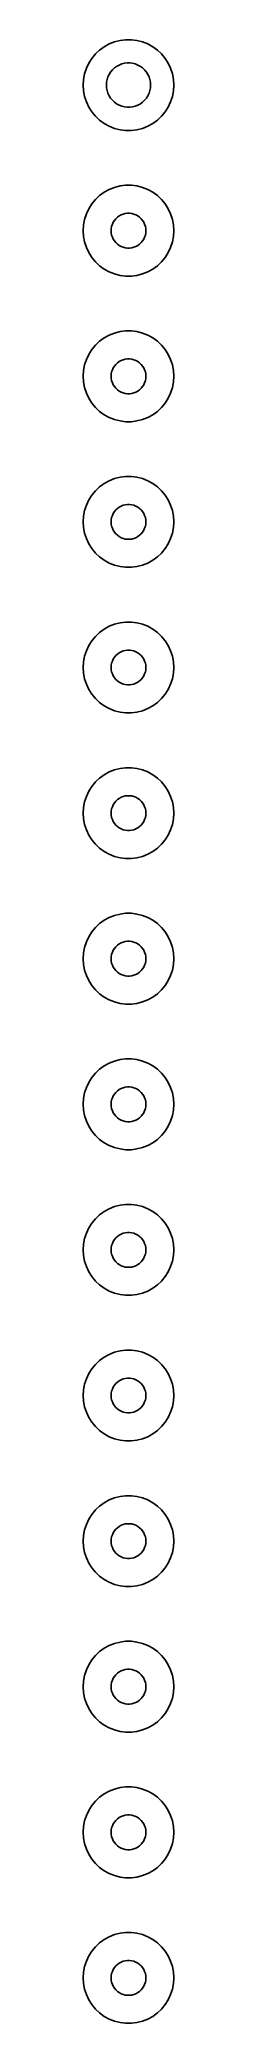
# Model space of a CAD drawing. Header units: metres. Extents: x -8 to 8, y -7 to 319.
import ezdxf

# ---------------------------------------------------------------- set-up
doc = ezdxf.new("R2010")
doc.units = ezdxf.units.M

msp = doc.modelspace()

# ---------------------------------------------------------------- linework, layer by layer
for p, q in [((-4.78067, 317.779), (-5.46725, 317.134)), ((-4.01869, 318.332), (-4.78067, 317.779)), ((-3.19334, 318.786), (-4.01869, 318.332)), ((-2.31763, 319.133), (-3.19334, 318.786)), ((-1.40535, 319.367), (-2.31763, 319.133)), ((-0.470917, 319.485), (-1.40535, 319.367)), ((0.470917, 319.485), (-0.470917, 319.485)), ((1.40535, 319.367), (0.470917, 319.485)), ((2.31763, 319.133), (1.40535, 319.367)), ((3.19334, 318.786), (2.31763, 319.133)), ((4.01869, 318.332), (3.19334, 318.786)), ((4.78067, 317.779), (4.01869, 318.332)), ((5.46725, 317.134), (4.78067, 317.779)), ((-6.97331, 314.761), (-7.26436, 313.865)), ((-6.5723, 315.613), (-6.97331, 314.761)), ((-6.06763, 316.408), (-6.5723, 315.613)), ((-5.46725, 317.134), (-6.06763, 316.408)), ((-3.20444, 313.762), (-2.95837, 314.149)), ((-2.95837, 314.149), (-2.66565, 314.503)), ((-2.66565, 314.503), (-2.3309, 314.818)), ((-2.3309, 314.818), (-1.95938, 315.087)), ((-1.95938, 315.087), (-1.55696, 315.309)), ((-1.55696, 315.309), (-1.12999, 315.478)), ((-1.12999, 315.478), (-0.685196, 315.592)), ((-0.685196, 315.592), (-0.229599, 315.65)), ((-0.229599, 315.65), (0.229599, 315.65)), ((0.229599, 315.65), (0.685196, 315.592)), ((0.685196, 315.592), (1.12999, 315.478)), ((1.12999, 315.478), (1.55696, 315.309)), ((1.55696, 315.309), (1.95938, 315.087)), ((1.95938, 315.087), (2.3309, 314.818)), ((2.3309, 314.818), (2.66565, 314.503)), ((2.66565, 314.503), (2.95837, 314.149)), ((2.95837, 314.149), (3.20444, 313.762)), ((6.06763, 316.408), (5.46725, 317.134)), ((6.5723, 315.613), (6.06763, 316.408)), ((6.97331, 314.761), (6.5723, 315.613)), ((7.26436, 313.865), (6.97331, 314.761)), ((-7.44086, 312.94), (-7.5, 312)), ((-7.5, 312), (-7.44086, 311.06)), ((-7.26436, 313.865), (-7.44086, 312.94)), ((-7.44086, 311.06), (-7.26436, 310.135)), ((-3.65675, 312), (-3.62791, 312.458)), ((-3.62791, 311.542), (-3.65675, 312)), ((-3.62791, 312.458), (-3.54187, 312.909)), ((-3.54187, 311.091), (-3.62791, 311.542)), ((-3.54187, 312.909), (-3.39996, 313.346)), ((-3.39996, 310.654), (-3.54187, 311.091)), ((-3.39996, 313.346), (-3.20444, 313.762)), ((-3.20444, 310.238), (-3.39996, 310.654)), ((3.20444, 313.762), (3.39996, 313.346)), ((3.39996, 310.654), (3.20444, 310.238)), ((3.39996, 313.346), (3.54187, 312.909)), ((3.54187, 311.091), (3.39996, 310.654)), ((3.54187, 312.909), (3.62791, 312.458)), ((3.62791, 311.542), (3.54187, 311.091)), ((3.62791, 312.458), (3.65675, 312)), ((3.65675, 312), (3.62791, 311.542)), ((7.44086, 312.94), (7.26436, 313.865)), ((7.26436, 310.135), (7.44086, 311.06)), ((7.5, 312), (7.44086, 312.94)), ((7.44086, 311.06), (7.5, 312)), ((-7.26436, 310.135), (-6.97331, 309.239)), ((-6.97331, 309.239), (-6.5723, 308.387)), ((-6.5723, 308.387), (-6.06763, 307.592)), ((-6.06763, 307.592), (-5.46725, 306.866)), ((-2.95837, 309.851), (-3.20444, 310.238)), ((-2.66565, 309.497), (-2.95837, 309.851)), ((-2.3309, 309.182), (-2.66565, 309.497)), ((-1.95938, 308.913), (-2.3309, 309.182)), ((-1.55696, 308.691), (-1.95938, 308.913)), ((-1.12999, 308.522), (-1.55696, 308.691)), ((-0.685196, 308.408), (-1.12999, 308.522)), ((-0.229599, 308.35), (-0.685196, 308.408)), ((0.229599, 308.35), (-0.229599, 308.35)), ((0.685196, 308.408), (0.229599, 308.35)), ((1.12999, 308.522), (0.685196, 308.408)), ((1.55696, 308.691), (1.12999, 308.522)), ((1.95938, 308.913), (1.55696, 308.691)), ((2.3309, 309.182), (1.95938, 308.913)), ((2.66565, 309.497), (2.3309, 309.182)), ((2.95837, 309.851), (2.66565, 309.497)), ((3.20444, 310.238), (2.95837, 309.851)), ((5.46725, 306.866), (6.06763, 307.592)), ((6.06763, 307.592), (6.5723, 308.387)), ((6.5723, 308.387), (6.97331, 309.239)), ((6.97331, 309.239), (7.26436, 310.135)), ((-5.46725, 306.866), (-4.78067, 306.221)), ((-4.78067, 306.221), (-4.01869, 305.668)), ((-4.01869, 305.668), (-3.19334, 305.214)), ((-3.19334, 305.214), (-2.31763, 304.867)), ((-2.31763, 304.867), (-1.40535, 304.633)), ((-1.40535, 304.633), (-0.470917, 304.515)), ((-0.470917, 304.515), (0.470917, 304.515)), ((0.470917, 304.515), (1.40535, 304.633)), ((1.40535, 304.633), (2.31763, 304.867)), ((2.31763, 304.867), (3.19334, 305.214)), ((3.19334, 305.214), (4.01869, 305.668)), ((4.01869, 305.668), (4.78067, 306.221)), ((4.78067, 306.221), (5.46725, 306.866)), ((-4.01869, 294.332), (-4.78067, 293.779)), ((-3.19334, 294.786), (-4.01869, 294.332)), ((-2.31763, 295.133), (-3.19334, 294.786)), ((-1.40535, 295.367), (-2.31763, 295.133)), ((-0.470917, 295.485), (-1.40535, 295.367)), ((0.470917, 295.485), (-0.470917, 295.485)), ((1.40535, 295.367), (0.470917, 295.485)), ((2.31763, 295.133), (1.40535, 295.367)), ((3.19334, 294.786), (2.31763, 295.133)), ((4.01869, 294.332), (3.19334, 294.786)), ((4.78067, 293.779), (4.01869, 294.332)), ((-6.5723, 291.613), (-6.97331, 290.761)), ((-6.06763, 292.408), (-6.5723, 291.613)), ((-5.46725, 293.134), (-6.06763, 292.408)), ((-4.78067, 293.779), (-5.46725, 293.134)), ((5.46725, 293.134), (4.78067, 293.779)), ((6.06763, 292.408), (5.46725, 293.134)), ((6.5723, 291.613), (6.06763, 292.408)), ((6.97331, 290.761), (6.5723, 291.613)), ((-7.44086, 288.94), (-7.5, 288)), ((-7.5, 288), (-7.44086, 287.06)), ((-7.26436, 289.865), (-7.44086, 288.94)), ((-6.97331, 290.761), (-7.26436, 289.865)), ((-2.875, 288), (-2.85233, 288.36)), ((-2.85233, 287.64), (-2.875, 288)), ((-2.85233, 288.36), (-2.78467, 288.715)), ((-2.78467, 288.715), (-2.6731, 289.058)), ((-2.6731, 289.058), (-2.51938, 289.385)), ((-2.51938, 289.385), (-2.32591, 289.69)), ((-2.32591, 289.69), (-2.09578, 289.968)), ((-2.09578, 289.968), (-1.83258, 290.215)), ((-1.83258, 290.215), (-1.5405, 290.427)), ((-1.5405, 290.427), (-1.22411, 290.601)), ((-1.22411, 290.601), (-0.888412, 290.734)), ((-0.888412, 290.734), (-0.538712, 290.824)), ((-0.538712, 290.824), (-0.180511, 290.869)), ((-0.180511, 290.869), (0.180511, 290.869)), ((0.180511, 290.869), (0.538712, 290.824)), ((0.538712, 290.824), (0.888412, 290.734)), ((0.888412, 290.734), (1.22411, 290.601)), ((1.22411, 290.601), (1.5405, 290.427)), ((1.5405, 290.427), (1.83258, 290.215)), ((1.83258, 290.215), (2.09578, 289.968)), ((2.09578, 289.968), (2.32591, 289.69)), ((2.32591, 289.69), (2.51938, 289.385)), ((2.51938, 289.385), (2.6731, 289.058)), ((2.6731, 289.058), (2.78467, 288.715)), ((2.78467, 288.715), (2.85233, 288.36)), ((2.85233, 288.36), (2.875, 288)), ((2.875, 288), (2.85233, 287.64)), ((7.26436, 289.865), (6.97331, 290.761)), ((7.44086, 288.94), (7.26436, 289.865)), ((7.5, 288), (7.44086, 288.94)), ((7.44086, 287.06), (7.5, 288)), ((-7.44086, 287.06), (-7.26436, 286.135)), ((-7.26436, 286.135), (-6.97331, 285.239)), ((-6.97331, 285.239), (-6.5723, 284.387)), ((-2.78467, 287.285), (-2.85233, 287.64)), ((-2.6731, 286.942), (-2.78467, 287.285)), ((-2.51938, 286.615), (-2.6731, 286.942)), ((-2.32591, 286.31), (-2.51938, 286.615)), ((-2.09578, 286.032), (-2.32591, 286.31)), ((-1.83258, 285.785), (-2.09578, 286.032)), ((-1.5405, 285.573), (-1.83258, 285.785)), ((-1.22411, 285.399), (-1.5405, 285.573)), ((-0.888412, 285.266), (-1.22411, 285.399)), ((-0.538712, 285.176), (-0.888412, 285.266)), ((-0.180511, 285.131), (-0.538712, 285.176)), ((0.180511, 285.131), (-0.180511, 285.131)), ((0.538712, 285.176), (0.180511, 285.131)), ((0.888412, 285.266), (0.538712, 285.176)), ((1.22411, 285.399), (0.888412, 285.266)), ((1.5405, 285.573), (1.22411, 285.399)), ((1.83258, 285.785), (1.5405, 285.573)), ((2.09578, 286.032), (1.83258, 285.785)), ((2.32591, 286.31), (2.09578, 286.032)), ((2.51938, 286.615), (2.32591, 286.31)), ((2.6731, 286.942), (2.51938, 286.615)), ((2.78467, 287.285), (2.6731, 286.942)), ((2.85233, 287.64), (2.78467, 287.285)), ((6.5723, 284.387), (6.97331, 285.239)), ((6.97331, 285.239), (7.26436, 286.135)), ((7.26436, 286.135), (7.44086, 287.06)), ((-6.5723, 284.387), (-6.06763, 283.592)), ((-6.06763, 283.592), (-5.46725, 282.866)), ((-5.46725, 282.866), (-4.78067, 282.221)), ((-4.78067, 282.221), (-4.01869, 281.668)), ((-4.01869, 281.668), (-3.19334, 281.214)), ((-3.19334, 281.214), (-2.31763, 280.867)), ((2.31763, 280.867), (3.19334, 281.214)), ((3.19334, 281.214), (4.01869, 281.668)), ((4.01869, 281.668), (4.78067, 282.221)), ((4.78067, 282.221), (5.46725, 282.866)), ((5.46725, 282.866), (6.06763, 283.592)), ((6.06763, 283.592), (6.5723, 284.387)), ((-2.31763, 280.867), (-1.40535, 280.633)), ((-1.40535, 280.633), (-0.470917, 280.515)), ((-0.470917, 280.515), (0.470917, 280.515)), ((0.470917, 280.515), (1.40535, 280.633)), ((1.40535, 280.633), (2.31763, 280.867)), ((-0.470917, 271.485), (-1.40535, 271.367)), ((0.470917, 271.485), (-0.470917, 271.485)), ((1.40535, 271.367), (0.470917, 271.485)), ((-6.06763, 268.408), (-6.5723, 267.613)), ((-5.46725, 269.134), (-6.06763, 268.408)), ((-4.78067, 269.779), (-5.46725, 269.134)), ((-4.01869, 270.332), (-4.78067, 269.779)), ((-3.19334, 270.786), (-4.01869, 270.332)), ((-2.31763, 271.133), (-3.19334, 270.786)), ((-1.40535, 271.367), (-2.31763, 271.133)), ((2.31763, 271.133), (1.40535, 271.367)), ((3.19334, 270.786), (2.31763, 271.133)), ((4.01869, 270.332), (3.19334, 270.786)), ((4.78067, 269.779), (4.01869, 270.332)), ((5.46725, 269.134), (4.78067, 269.779)), ((6.06763, 268.408), (5.46725, 269.134)), ((6.5723, 267.613), (6.06763, 268.408)), ((-7.44086, 264.94), (-7.5, 264)), ((-7.26436, 265.865), (-7.44086, 264.94)), ((-6.97331, 266.761), (-7.26436, 265.865)), ((-6.5723, 267.613), (-6.97331, 266.761)), ((-2.78467, 264.715), (-2.6731, 265.058)), ((-2.6731, 265.058), (-2.51938, 265.385)), ((-2.51938, 265.385), (-2.32591, 265.69)), ((-2.32591, 265.69), (-2.09578, 265.968)), ((-2.09578, 265.968), (-1.83258, 266.215)), ((-1.83258, 266.215), (-1.5405, 266.427)), ((-1.5405, 266.427), (-1.22411, 266.601)), ((-1.22411, 266.601), (-0.888412, 266.734)), ((-0.888412, 266.734), (-0.538712, 266.824)), ((-0.538712, 266.824), (-0.180511, 266.869)), ((-0.180511, 266.869), (0.180511, 266.869)), ((0.180511, 266.869), (0.538712, 266.824)), ((0.538712, 266.824), (0.888412, 266.734)), ((0.888412, 266.734), (1.22411, 266.601)), ((1.22411, 266.601), (1.5405, 266.427)), ((1.5405, 266.427), (1.83258, 266.215)), ((1.83258, 266.215), (2.09578, 265.968)), ((2.09578, 265.968), (2.32591, 265.69)), ((2.32591, 265.69), (2.51938, 265.385)), ((2.51938, 265.385), (2.6731, 265.058)), ((2.6731, 265.058), (2.78467, 264.715)), ((6.97331, 266.761), (6.5723, 267.613)), ((7.26436, 265.865), (6.97331, 266.761)), ((7.44086, 264.94), (7.26436, 265.865)), ((7.5, 264), (7.44086, 264.94)), ((-7.5, 264), (-7.44086, 263.06)), ((-7.44086, 263.06), (-7.26436, 262.135)), ((-7.26436, 262.135), (-6.97331, 261.239)), ((-2.875, 264), (-2.85233, 264.36)), ((-2.85233, 263.64), (-2.875, 264)), ((-2.85233, 264.36), (-2.78467, 264.715)), ((-2.78467, 263.285), (-2.85233, 263.64)), ((-2.6731, 262.942), (-2.78467, 263.285)), ((-2.51938, 262.615), (-2.6731, 262.942)), ((-2.32591, 262.31), (-2.51938, 262.615)), ((-2.09578, 262.032), (-2.32591, 262.31)), ((-1.83258, 261.785), (-2.09578, 262.032)), ((-1.5405, 261.573), (-1.83258, 261.785)), ((1.83258, 261.785), (1.5405, 261.573)), ((2.09578, 262.032), (1.83258, 261.785)), ((2.32591, 262.31), (2.09578, 262.032)), ((2.51938, 262.615), (2.32591, 262.31)), ((2.6731, 262.942), (2.51938, 262.615)), ((2.78467, 263.285), (2.6731, 262.942)), ((2.78467, 264.715), (2.85233, 264.36)), ((2.85233, 263.64), (2.78467, 263.285)), ((2.85233, 264.36), (2.875, 264)), ((2.875, 264), (2.85233, 263.64)), ((6.97331, 261.239), (7.26436, 262.135)), ((7.26436, 262.135), (7.44086, 263.06)), ((7.44086, 263.06), (7.5, 264)), ((-6.97331, 261.239), (-6.5723, 260.387)), ((-6.5723, 260.387), (-6.06763, 259.592)), ((-6.06763, 259.592), (-5.46725, 258.866)), ((-5.46725, 258.866), (-4.78067, 258.221)), ((-1.22411, 261.399), (-1.5405, 261.573)), ((-0.888412, 261.266), (-1.22411, 261.399)), ((-0.538712, 261.176), (-0.888412, 261.266)), ((-0.180511, 261.131), (-0.538712, 261.176)), ((0.180511, 261.131), (-0.180511, 261.131)), ((0.538712, 261.176), (0.180511, 261.131)), ((0.888412, 261.266), (0.538712, 261.176)), ((1.22411, 261.399), (0.888412, 261.266)), ((1.5405, 261.573), (1.22411, 261.399)), ((4.78067, 258.221), (5.46725, 258.866)), ((5.46725, 258.866), (6.06763, 259.592)), ((6.06763, 259.592), (6.5723, 260.387)), ((6.5723, 260.387), (6.97331, 261.239)), ((-4.78067, 258.221), (-4.01869, 257.668)), ((-4.01869, 257.668), (-3.19334, 257.214)), ((-3.19334, 257.214), (-2.31763, 256.867)), ((-2.31763, 256.867), (-1.40535, 256.633)), ((-1.40535, 256.633), (-0.470917, 256.515)), ((-0.470917, 256.515), (0.470917, 256.515)), ((0.470917, 256.515), (1.40535, 256.633)), ((1.40535, 256.633), (2.31763, 256.867)), ((2.31763, 256.867), (3.19334, 257.214)), ((3.19334, 257.214), (4.01869, 257.668)), ((4.01869, 257.668), (4.78067, 258.221)), ((-4.78067, 245.779), (-5.46725, 245.134)), ((-4.01869, 246.332), (-4.78067, 245.779)), ((-3.19334, 246.786), (-4.01869, 246.332)), ((-2.31763, 247.133), (-3.19334, 246.786)), ((-1.40535, 247.367), (-2.31763, 247.133)), ((-0.470917, 247.485), (-1.40535, 247.367)), ((0.470917, 247.485), (-0.470917, 247.485)), ((1.40535, 247.367), (0.470917, 247.485)), ((2.31763, 247.133), (1.40535, 247.367)), ((3.19334, 246.786), (2.31763, 247.133)), ((4.01869, 246.332), (3.19334, 246.786)), ((4.78067, 245.779), (4.01869, 246.332)), ((5.46725, 245.134), (4.78067, 245.779)), ((-6.97331, 242.761), (-7.26436, 241.865)), ((-6.5723, 243.613), (-6.97331, 242.761)), ((-6.06763, 244.408), (-6.5723, 243.613)), ((-5.46725, 245.134), (-6.06763, 244.408)), ((-2.32591, 241.69), (-2.09578, 241.968)), ((-2.09578, 241.968), (-1.83258, 242.215)), ((-1.83258, 242.215), (-1.5405, 242.427)), ((-1.5405, 242.427), (-1.22411, 242.601)), ((-1.22411, 242.601), (-0.888412, 242.734)), ((-0.888412, 242.734), (-0.538712, 242.824)), ((-0.538712, 242.824), (-0.180511, 242.869)), ((-0.180511, 242.869), (0.180511, 242.869)), ((0.180511, 242.869), (0.538712, 242.824)), ((0.538712, 242.824), (0.888412, 242.734)), ((0.888412, 242.734), (1.22411, 242.601)), ((1.22411, 242.601), (1.5405, 242.427)), ((1.5405, 242.427), (1.83258, 242.215)), ((1.83258, 242.215), (2.09578, 241.968)), ((2.09578, 241.968), (2.32591, 241.69)), ((6.06763, 244.408), (5.46725, 245.134)), ((6.5723, 243.613), (6.06763, 244.408)), ((6.97331, 242.761), (6.5723, 243.613)), ((7.26436, 241.865), (6.97331, 242.761)), ((-7.44086, 240.94), (-7.5, 240)), ((-7.5, 240), (-7.44086, 239.06)), ((-7.26436, 241.865), (-7.44086, 240.94)), ((-7.44086, 239.06), (-7.26436, 238.135)), ((-2.875, 240), (-2.85233, 240.36)), ((-2.85233, 239.64), (-2.875, 240)), ((-2.85233, 240.36), (-2.78467, 240.715)), ((-2.78467, 239.285), (-2.85233, 239.64)), ((-2.78467, 240.715), (-2.6731, 241.058)), ((-2.6731, 238.942), (-2.78467, 239.285)), ((-2.6731, 241.058), (-2.51938, 241.385)), ((-2.51938, 238.615), (-2.6731, 238.942)), ((-2.51938, 241.385), (-2.32591, 241.69)), ((2.32591, 241.69), (2.51938, 241.385)), ((2.51938, 241.385), (2.6731, 241.058)), ((2.6731, 238.942), (2.51938, 238.615)), ((2.6731, 241.058), (2.78467, 240.715)), ((2.78467, 239.285), (2.6731, 238.942)), ((2.78467, 240.715), (2.85233, 240.36)), ((2.85233, 239.64), (2.78467, 239.285)), ((2.85233, 240.36), (2.875, 240)), ((2.875, 240), (2.85233, 239.64)), ((7.44086, 240.94), (7.26436, 241.865)), ((7.26436, 238.135), (7.44086, 239.06)), ((7.5, 240), (7.44086, 240.94)), ((7.44086, 239.06), (7.5, 240)), ((-7.26436, 238.135), (-6.97331, 237.239)), ((-6.97331, 237.239), (-6.5723, 236.387)), ((-6.5723, 236.387), (-6.06763, 235.592)), ((-6.06763, 235.592), (-5.46725, 234.866)), ((-2.32591, 238.31), (-2.51938, 238.615)), ((-2.09578, 238.032), (-2.32591, 238.31)), ((-1.83258, 237.785), (-2.09578, 238.032)), ((-1.5405, 237.573), (-1.83258, 237.785)), ((-1.22411, 237.399), (-1.5405, 237.573)), ((-0.888412, 237.266), (-1.22411, 237.399)), ((-0.538712, 237.176), (-0.888412, 237.266)), ((-0.180511, 237.131), (-0.538712, 237.176)), ((0.180511, 237.131), (-0.180511, 237.131)), ((0.538712, 237.176), (0.180511, 237.131)), ((0.888412, 237.266), (0.538712, 237.176)), ((1.22411, 237.399), (0.888412, 237.266)), ((1.5405, 237.573), (1.22411, 237.399)), ((1.83258, 237.785), (1.5405, 237.573)), ((2.09578, 238.032), (1.83258, 237.785)), ((2.32591, 238.31), (2.09578, 238.032)), ((2.51938, 238.615), (2.32591, 238.31)), ((5.46725, 234.866), (6.06763, 235.592)), ((6.06763, 235.592), (6.5723, 236.387)), ((6.5723, 236.387), (6.97331, 237.239)), ((6.97331, 237.239), (7.26436, 238.135)), ((-5.46725, 234.866), (-4.78067, 234.221)), ((-4.78067, 234.221), (-4.01869, 233.668)), ((-4.01869, 233.668), (-3.19334, 233.214)), ((-3.19334, 233.214), (-2.31763, 232.867)), ((-2.31763, 232.867), (-1.40535, 232.633)), ((-1.40535, 232.633), (-0.470917, 232.515)), ((-0.470917, 232.515), (0.470917, 232.515)), ((0.470917, 232.515), (1.40535, 232.633)), ((1.40535, 232.633), (2.31763, 232.867)), ((2.31763, 232.867), (3.19334, 233.214)), ((3.19334, 233.214), (4.01869, 233.668)), ((4.01869, 233.668), (4.78067, 234.221)), ((4.78067, 234.221), (5.46725, 234.866)), ((-3.19334, 222.786), (-4.01869, 222.332)), ((-2.31763, 223.133), (-3.19334, 222.786)), ((-1.40535, 223.367), (-2.31763, 223.133)), ((-0.470917, 223.485), (-1.40535, 223.367)), ((0.470917, 223.485), (-0.470917, 223.485)), ((1.40535, 223.367), (0.470917, 223.485)), ((2.31763, 223.133), (1.40535, 223.367)), ((3.19334, 222.786), (2.31763, 223.133)), ((4.01869, 222.332), (3.19334, 222.786)), ((-6.5723, 219.613), (-6.97331, 218.761)), ((-6.06763, 220.408), (-6.5723, 219.613)), ((-5.46725, 221.134), (-6.06763, 220.408)), ((-4.78067, 221.779), (-5.46725, 221.134)), ((-4.01869, 222.332), (-4.78067, 221.779)), ((4.78067, 221.779), (4.01869, 222.332)), ((5.46725, 221.134), (4.78067, 221.779)), ((6.06763, 220.408), (5.46725, 221.134)), ((6.5723, 219.613), (6.06763, 220.408)), ((6.97331, 218.761), (6.5723, 219.613)), ((-7.44086, 216.94), (-7.5, 216)), ((-7.5, 216), (-7.44086, 215.06)), ((-7.26436, 217.865), (-7.44086, 216.94)), ((-6.97331, 218.761), (-7.26436, 217.865)), ((-2.875, 216), (-2.85233, 216.36)), ((-2.85233, 215.64), (-2.875, 216)), ((-2.85233, 216.36), (-2.78467, 216.715)), ((-2.78467, 216.715), (-2.6731, 217.058)), ((-2.6731, 217.058), (-2.51938, 217.385)), ((-2.51938, 217.385), (-2.32591, 217.69)), ((-2.32591, 217.69), (-2.09578, 217.968)), ((-2.09578, 217.968), (-1.83258, 218.215)), ((-1.83258, 218.215), (-1.5405, 218.427)), ((-1.5405, 218.427), (-1.22411, 218.601)), ((-1.22411, 218.601), (-0.888412, 218.734)), ((-0.888412, 218.734), (-0.538712, 218.824)), ((-0.538712, 218.824), (-0.180511, 218.869)), ((-0.180511, 218.869), (0.180511, 218.869)), ((0.180511, 218.869), (0.538712, 218.824)), ((0.538712, 218.824), (0.888412, 218.734)), ((0.888412, 218.734), (1.22411, 218.601)), ((1.22411, 218.601), (1.5405, 218.427)), ((1.5405, 218.427), (1.83258, 218.215)), ((1.83258, 218.215), (2.09578, 217.968)), ((2.09578, 217.968), (2.32591, 217.69)), ((2.32591, 217.69), (2.51938, 217.385)), ((2.51938, 217.385), (2.6731, 217.058)), ((2.6731, 217.058), (2.78467, 216.715)), ((2.78467, 216.715), (2.85233, 216.36)), ((2.85233, 216.36), (2.875, 216)), ((2.875, 216), (2.85233, 215.64)), ((7.26436, 217.865), (6.97331, 218.761)), ((7.44086, 216.94), (7.26436, 217.865)), ((7.5, 216), (7.44086, 216.94)), ((7.44086, 215.06), (7.5, 216)), ((-7.44086, 215.06), (-7.26436, 214.135)), ((-7.26436, 214.135), (-6.97331, 213.239)), ((-6.97331, 213.239), (-6.5723, 212.387)), ((-2.78467, 215.285), (-2.85233, 215.64)), ((-2.6731, 214.942), (-2.78467, 215.285)), ((-2.51938, 214.615), (-2.6731, 214.942)), ((-2.32591, 214.31), (-2.51938, 214.615)), ((-2.09578, 214.032), (-2.32591, 214.31)), ((-1.83258, 213.785), (-2.09578, 214.032)), ((-1.5405, 213.573), (-1.83258, 213.785)), ((-1.22411, 213.399), (-1.5405, 213.573)), ((-0.888412, 213.266), (-1.22411, 213.399)), ((-0.538712, 213.176), (-0.888412, 213.266)), ((-0.180511, 213.131), (-0.538712, 213.176)), ((0.180511, 213.131), (-0.180511, 213.131)), ((0.538712, 213.176), (0.180511, 213.131)), ((0.888412, 213.266), (0.538712, 213.176)), ((1.22411, 213.399), (0.888412, 213.266)), ((1.5405, 213.573), (1.22411, 213.399)), ((1.83258, 213.785), (1.5405, 213.573)), ((2.09578, 214.032), (1.83258, 213.785)), ((2.32591, 214.31), (2.09578, 214.032)), ((2.51938, 214.615), (2.32591, 214.31)), ((2.6731, 214.942), (2.51938, 214.615)), ((2.78467, 215.285), (2.6731, 214.942)), ((2.85233, 215.64), (2.78467, 215.285)), ((6.5723, 212.387), (6.97331, 213.239)), ((6.97331, 213.239), (7.26436, 214.135)), ((7.26436, 214.135), (7.44086, 215.06)), ((-6.5723, 212.387), (-6.06763, 211.592)), ((-6.06763, 211.592), (-5.46725, 210.866)), ((-5.46725, 210.866), (-4.78067, 210.221)), ((-4.78067, 210.221), (-4.01869, 209.668)), ((-4.01869, 209.668), (-3.19334, 209.214)), ((3.19334, 209.214), (4.01869, 209.668)), ((4.01869, 209.668), (4.78067, 210.221)), ((4.78067, 210.221), (5.46725, 210.866)), ((5.46725, 210.866), (6.06763, 211.592)), ((6.06763, 211.592), (6.5723, 212.387)), ((-3.19334, 209.214), (-2.31763, 208.867)), ((-2.31763, 208.867), (-1.40535, 208.633)), ((-1.40535, 208.633), (-0.470917, 208.515)), ((-0.470917, 208.515), (0.470917, 208.515)), ((0.470917, 208.515), (1.40535, 208.633)), ((1.40535, 208.633), (2.31763, 208.867)), ((2.31763, 208.867), (3.19334, 209.214)), ((-0.470917, 199.485), (-1.40535, 199.367)), ((0.470917, 199.485), (-0.470917, 199.485)), ((1.40535, 199.367), (0.470917, 199.485)), ((-6.06763, 196.408), (-6.5723, 195.613)), ((-5.46725, 197.134), (-6.06763, 196.408)), ((-4.78067, 197.779), (-5.46725, 197.134)), ((-4.01869, 198.332), (-4.78067, 197.779)), ((-3.19334, 198.786), (-4.01869, 198.332)), ((-2.31763, 199.133), (-3.19334, 198.786)), ((-1.40535, 199.367), (-2.31763, 199.133)), ((2.31763, 199.133), (1.40535, 199.367)), ((3.19334, 198.786), (2.31763, 199.133)), ((4.01869, 198.332), (3.19334, 198.786)), ((4.78067, 197.779), (4.01869, 198.332)), ((5.46725, 197.134), (4.78067, 197.779)), ((6.06763, 196.408), (5.46725, 197.134)), ((6.5723, 195.613), (6.06763, 196.408)), ((-7.44086, 192.94), (-7.5, 192)), ((-7.26436, 193.865), (-7.44086, 192.94)), ((-6.97331, 194.761), (-7.26436, 193.865)), ((-6.5723, 195.613), (-6.97331, 194.761)), ((-2.78467, 192.715), (-2.6731, 193.058)), ((-2.6731, 193.058), (-2.51938, 193.385)), ((-2.51938, 193.385), (-2.32591, 193.69)), ((-2.32591, 193.69), (-2.09578, 193.968)), ((-2.09578, 193.968), (-1.83258, 194.215)), ((-1.83258, 194.215), (-1.5405, 194.427)), ((-1.5405, 194.427), (-1.22411, 194.601)), ((-1.22411, 194.601), (-0.888412, 194.734)), ((-0.888412, 194.734), (-0.538712, 194.824)), ((-0.538712, 194.824), (-0.180511, 194.869)), ((-0.180511, 194.869), (0.180511, 194.869)), ((0.180511, 194.869), (0.538712, 194.824)), ((0.538712, 194.824), (0.888412, 194.734)), ((0.888412, 194.734), (1.22411, 194.601)), ((1.22411, 194.601), (1.5405, 194.427)), ((1.5405, 194.427), (1.83258, 194.215)), ((1.83258, 194.215), (2.09578, 193.968)), ((2.09578, 193.968), (2.32591, 193.69)), ((2.32591, 193.69), (2.51938, 193.385)), ((2.51938, 193.385), (2.6731, 193.058)), ((2.6731, 193.058), (2.78467, 192.715)), ((6.97331, 194.761), (6.5723, 195.613)), ((7.26436, 193.865), (6.97331, 194.761)), ((7.44086, 192.94), (7.26436, 193.865)), ((7.5, 192), (7.44086, 192.94)), ((-7.5, 192), (-7.44086, 191.06)), ((-7.44086, 191.06), (-7.26436, 190.135)), ((-7.26436, 190.135), (-6.97331, 189.239)), ((-2.875, 192), (-2.85233, 192.36)), ((-2.85233, 191.64), (-2.875, 192)), ((-2.85233, 192.36), (-2.78467, 192.715)), ((-2.78467, 191.285), (-2.85233, 191.64)), ((-2.6731, 190.942), (-2.78467, 191.285)), ((-2.51938, 190.615), (-2.6731, 190.942)), ((-2.32591, 190.31), (-2.51938, 190.615)), ((-2.09578, 190.032), (-2.32591, 190.31)), ((-1.83258, 189.785), (-2.09578, 190.032)), ((-1.5405, 189.573), (-1.83258, 189.785)), ((1.83258, 189.785), (1.5405, 189.573)), ((2.09578, 190.032), (1.83258, 189.785)), ((2.32591, 190.31), (2.09578, 190.032)), ((2.51938, 190.615), (2.32591, 190.31)), ((2.6731, 190.942), (2.51938, 190.615)), ((2.78467, 191.285), (2.6731, 190.942)), ((2.78467, 192.715), (2.85233, 192.36)), ((2.85233, 191.64), (2.78467, 191.285)), ((2.85233, 192.36), (2.875, 192)), ((2.875, 192), (2.85233, 191.64)), ((6.97331, 189.239), (7.26436, 190.135)), ((7.26436, 190.135), (7.44086, 191.06)), ((7.44086, 191.06), (7.5, 192)), ((-6.97331, 189.239), (-6.5723, 188.387)), ((-6.5723, 188.387), (-6.06763, 187.592)), ((-6.06763, 187.592), (-5.46725, 186.866)), ((-5.46725, 186.866), (-4.78067, 186.221)), ((-1.22411, 189.399), (-1.5405, 189.573)), ((-0.888412, 189.266), (-1.22411, 189.399)), ((-0.538712, 189.176), (-0.888412, 189.266)), ((-0.180511, 189.131), (-0.538712, 189.176)), ((0.180511, 189.131), (-0.180511, 189.131)), ((0.538712, 189.176), (0.180511, 189.131)), ((0.888412, 189.266), (0.538712, 189.176)), ((1.22411, 189.399), (0.888412, 189.266)), ((1.5405, 189.573), (1.22411, 189.399)), ((4.78067, 186.221), (5.46725, 186.866)), ((5.46725, 186.866), (6.06763, 187.592)), ((6.06763, 187.592), (6.5723, 188.387)), ((6.5723, 188.387), (6.97331, 189.239)), ((-4.78067, 186.221), (-4.01869, 185.668)), ((-4.01869, 185.668), (-3.19334, 185.214)), ((-3.19334, 185.214), (-2.31763, 184.867)), ((-2.31763, 184.867), (-1.40535, 184.633)), ((-1.40535, 184.633), (-0.470917, 184.515)), ((-0.470917, 184.515), (0.470917, 184.515)), ((0.470917, 184.515), (1.40535, 184.633)), ((1.40535, 184.633), (2.31763, 184.867)), ((2.31763, 184.867), (3.19334, 185.214)), ((3.19334, 185.214), (4.01869, 185.668)), ((4.01869, 185.668), (4.78067, 186.221)), ((-4.78067, 173.779), (-5.46725, 173.134)), ((-4.01869, 174.332), (-4.78067, 173.779)), ((-3.19334, 174.786), (-4.01869, 174.332)), ((-2.31763, 175.133), (-3.19334, 174.786)), ((-1.40535, 175.367), (-2.31763, 175.133)), ((-0.470917, 175.485), (-1.40535, 175.367)), ((0.470917, 175.485), (-0.470917, 175.485)), ((1.40535, 175.367), (0.470917, 175.485)), ((2.31763, 175.133), (1.40535, 175.367)), ((3.19334, 174.786), (2.31763, 175.133)), ((4.01869, 174.332), (3.19334, 174.786)), ((4.78067, 173.779), (4.01869, 174.332)), ((5.46725, 173.134), (4.78067, 173.779)), ((-6.97331, 170.761), (-7.26436, 169.865)), ((-6.5723, 171.613), (-6.97331, 170.761)), ((-6.06763, 172.408), (-6.5723, 171.613)), ((-5.46725, 173.134), (-6.06763, 172.408)), ((-2.09578, 169.968), (-1.83258, 170.215)), ((-1.83258, 170.215), (-1.5405, 170.427)), ((-1.5405, 170.427), (-1.22411, 170.601)), ((-1.22411, 170.601), (-0.888412, 170.734)), ((-0.888412, 170.734), (-0.538712, 170.824)), ((-0.538712, 170.824), (-0.180511, 170.869)), ((-0.180511, 170.869), (0.180511, 170.869)), ((0.180511, 170.869), (0.538712, 170.824)), ((0.538712, 170.824), (0.888412, 170.734)), ((0.888412, 170.734), (1.22411, 170.601)), ((1.22411, 170.601), (1.5405, 170.427)), ((1.5405, 170.427), (1.83258, 170.215)), ((1.83258, 170.215), (2.09578, 169.968)), ((6.06763, 172.408), (5.46725, 173.134)), ((6.5723, 171.613), (6.06763, 172.408)), ((6.97331, 170.761), (6.5723, 171.613)), ((7.26436, 169.865), (6.97331, 170.761)), ((-7.44086, 168.94), (-7.5, 168)), ((-7.5, 168), (-7.44086, 167.06)), ((-7.26436, 169.865), (-7.44086, 168.94)), ((-7.44086, 167.06), (-7.26436, 166.135)), ((-2.875, 168), (-2.85233, 168.36)), ((-2.85233, 167.64), (-2.875, 168)), ((-2.85233, 168.36), (-2.78467, 168.715)), ((-2.78467, 167.285), (-2.85233, 167.64)), ((-2.78467, 168.715), (-2.6731, 169.058)), ((-2.6731, 166.942), (-2.78467, 167.285)), ((-2.6731, 169.058), (-2.51938, 169.385)), ((-2.51938, 166.615), (-2.6731, 166.942)), ((-2.51938, 169.385), (-2.32591, 169.69)), ((-2.32591, 169.69), (-2.09578, 169.968)), ((2.09578, 169.968), (2.32591, 169.69)), ((2.32591, 169.69), (2.51938, 169.385)), ((2.51938, 169.385), (2.6731, 169.058)), ((2.6731, 166.942), (2.51938, 166.615)), ((2.6731, 169.058), (2.78467, 168.715)), ((2.78467, 167.285), (2.6731, 166.942)), ((2.78467, 168.715), (2.85233, 168.36)), ((2.85233, 167.64), (2.78467, 167.285)), ((2.85233, 168.36), (2.875, 168)), ((2.875, 168), (2.85233, 167.64)), ((7.44086, 168.94), (7.26436, 169.865)), ((7.26436, 166.135), (7.44086, 167.06)), ((7.5, 168), (7.44086, 168.94)), ((7.44086, 167.06), (7.5, 168)), ((-7.26436, 166.135), (-6.97331, 165.239)), ((-6.97331, 165.239), (-6.5723, 164.387)), ((-6.5723, 164.387), (-6.06763, 163.592)), ((-6.06763, 163.592), (-5.46725, 162.866)), ((-2.32591, 166.31), (-2.51938, 166.615)), ((-2.09578, 166.032), (-2.32591, 166.31)), ((-1.83258, 165.785), (-2.09578, 166.032)), ((-1.5405, 165.573), (-1.83258, 165.785)), ((-1.22411, 165.399), (-1.5405, 165.573)), ((-0.888412, 165.266), (-1.22411, 165.399)), ((-0.538712, 165.176), (-0.888412, 165.266)), ((-0.180511, 165.131), (-0.538712, 165.176)), ((0.180511, 165.131), (-0.180511, 165.131)), ((0.538712, 165.176), (0.180511, 165.131)), ((0.888412, 165.266), (0.538712, 165.176)), ((1.22411, 165.399), (0.888412, 165.266)), ((1.5405, 165.573), (1.22411, 165.399)), ((1.83258, 165.785), (1.5405, 165.573)), ((2.09578, 166.032), (1.83258, 165.785)), ((2.32591, 166.31), (2.09578, 166.032)), ((2.51938, 166.615), (2.32591, 166.31)), ((5.46725, 162.866), (6.06763, 163.592)), ((6.06763, 163.592), (6.5723, 164.387)), ((6.5723, 164.387), (6.97331, 165.239)), ((6.97331, 165.239), (7.26436, 166.135)), ((-5.46725, 162.866), (-4.78067, 162.221)), ((-4.78067, 162.221), (-4.01869, 161.668)), ((-4.01869, 161.668), (-3.19334, 161.214)), ((-3.19334, 161.214), (-2.31763, 160.867)), ((-2.31763, 160.867), (-1.40535, 160.633)), ((-1.40535, 160.633), (-0.470917, 160.515)), ((-0.470917, 160.515), (0.470917, 160.515)), ((0.470917, 160.515), (1.40535, 160.633)), ((1.40535, 160.633), (2.31763, 160.867)), ((2.31763, 160.867), (3.19334, 161.214)), ((3.19334, 161.214), (4.01869, 161.668)), ((4.01869, 161.668), (4.78067, 162.221)), ((4.78067, 162.221), (5.46725, 162.866)), ((-3.19334, 150.786), (-4.01869, 150.332)), ((-2.31763, 151.133), (-3.19334, 150.786)), ((-1.40535, 151.367), (-2.31763, 151.133)), ((-0.470917, 151.485), (-1.40535, 151.367)), ((0.470917, 151.485), (-0.470917, 151.485)), ((1.40535, 151.367), (0.470917, 151.485)), ((2.31763, 151.133), (1.40535, 151.367)), ((3.19334, 150.786), (2.31763, 151.133)), ((4.01869, 150.332), (3.19334, 150.786)), ((-6.5723, 147.613), (-6.97331, 146.761)), ((-6.06763, 148.408), (-6.5723, 147.613)), ((-5.46725, 149.134), (-6.06763, 148.408)), ((-4.78067, 149.779), (-5.46725, 149.134)), ((-4.01869, 150.332), (-4.78067, 149.779)), ((4.78067, 149.779), (4.01869, 150.332)), ((5.46725, 149.134), (4.78067, 149.779)), ((6.06763, 148.408), (5.46725, 149.134)), ((6.5723, 147.613), (6.06763, 148.408)), ((6.97331, 146.761), (6.5723, 147.613)), ((-7.44086, 144.94), (-7.5, 144)), ((-7.5, 144), (-7.44086, 143.06)), ((-7.26436, 145.865), (-7.44086, 144.94)), ((-6.97331, 146.761), (-7.26436, 145.865)), ((-2.875, 144), (-2.85233, 144.36)), ((-2.85233, 143.64), (-2.875, 144)), ((-2.85233, 144.36), (-2.78467, 144.715)), ((-2.78467, 144.715), (-2.6731, 145.058)), ((-2.6731, 145.058), (-2.51938, 145.385)), ((-2.51938, 145.385), (-2.32591, 145.69)), ((-2.32591, 145.69), (-2.09578, 145.968)), ((-2.09578, 145.968), (-1.83258, 146.215)), ((-1.83258, 146.215), (-1.5405, 146.427)), ((-1.5405, 146.427), (-1.22411, 146.601)), ((-1.22411, 146.601), (-0.888412, 146.734)), ((-0.888412, 146.734), (-0.538712, 146.824)), ((-0.538712, 146.824), (-0.180511, 146.869)), ((-0.180511, 146.869), (0.180511, 146.869)), ((0.180511, 146.869), (0.538712, 146.824)), ((0.538712, 146.824), (0.888412, 146.734)), ((0.888412, 146.734), (1.22411, 146.601)), ((1.22411, 146.601), (1.5405, 146.427)), ((1.5405, 146.427), (1.83258, 146.215)), ((1.83258, 146.215), (2.09578, 145.968)), ((2.09578, 145.968), (2.32591, 145.69)), ((2.32591, 145.69), (2.51938, 145.385)), ((2.51938, 145.385), (2.6731, 145.058)), ((2.6731, 145.058), (2.78467, 144.715)), ((2.78467, 144.715), (2.85233, 144.36)), ((2.85233, 144.36), (2.875, 144)), ((2.875, 144), (2.85233, 143.64)), ((7.26436, 145.865), (6.97331, 146.761)), ((7.44086, 144.94), (7.26436, 145.865)), ((7.5, 144), (7.44086, 144.94)), ((7.44086, 143.06), (7.5, 144)), ((-7.44086, 143.06), (-7.26436, 142.135)), ((-7.26436, 142.135), (-6.97331, 141.239)), ((-6.97331, 141.239), (-6.5723, 140.387)), ((-2.78467, 143.285), (-2.85233, 143.64)), ((-2.6731, 142.942), (-2.78467, 143.285)), ((-2.51938, 142.615), (-2.6731, 142.942)), ((-2.32591, 142.31), (-2.51938, 142.615)), ((-2.09578, 142.032), (-2.32591, 142.31)), ((-1.83258, 141.785), (-2.09578, 142.032)), ((-1.5405, 141.573), (-1.83258, 141.785)), ((-1.22411, 141.399), (-1.5405, 141.573)), ((-0.888412, 141.266), (-1.22411, 141.399)), ((-0.538712, 141.176), (-0.888412, 141.266)), ((-0.180511, 141.131), (-0.538712, 141.176)), ((0.180511, 141.131), (-0.180511, 141.131)), ((0.538712, 141.176), (0.180511, 141.131)), ((0.888412, 141.266), (0.538712, 141.176)), ((1.22411, 141.399), (0.888412, 141.266)), ((1.5405, 141.573), (1.22411, 141.399)), ((1.83258, 141.785), (1.5405, 141.573)), ((2.09578, 142.032), (1.83258, 141.785)), ((2.32591, 142.31), (2.09578, 142.032)), ((2.51938, 142.615), (2.32591, 142.31)), ((2.6731, 142.942), (2.51938, 142.615)), ((2.78467, 143.285), (2.6731, 142.942)), ((2.85233, 143.64), (2.78467, 143.285)), ((6.5723, 140.387), (6.97331, 141.239)), ((6.97331, 141.239), (7.26436, 142.135)), ((7.26436, 142.135), (7.44086, 143.06)), ((-6.5723, 140.387), (-6.06763, 139.592)), ((-6.06763, 139.592), (-5.46725, 138.866)), ((-5.46725, 138.866), (-4.78067, 138.221)), ((-4.78067, 138.221), (-4.01869, 137.668)), ((-4.01869, 137.668), (-3.19334, 137.214)), ((3.19334, 137.214), (4.01869, 137.668)), ((4.01869, 137.668), (4.78067, 138.221)), ((4.78067, 138.221), (5.46725, 138.866)), ((5.46725, 138.866), (6.06763, 139.592)), ((6.06763, 139.592), (6.5723, 140.387)), ((-3.19334, 137.214), (-2.31763, 136.867)), ((-2.31763, 136.867), (-1.40535, 136.633)), ((-1.40535, 136.633), (-0.470917, 136.515)), ((-0.470917, 136.515), (0.470917, 136.515)), ((0.470917, 136.515), (1.40535, 136.633)), ((1.40535, 136.633), (2.31763, 136.867)), ((2.31763, 136.867), (3.19334, 137.214)), ((-6.06763, 124.408), (-6.5723, 123.613)), ((-5.46725, 125.134), (-6.06763, 124.408)), ((-4.78067, 125.779), (-5.46725, 125.134)), ((-4.01869, 126.332), (-4.78067, 125.779)), ((-3.19334, 126.786), (-4.01869, 126.332)), ((-2.31763, 127.133), (-3.19334, 126.786)), ((-1.40535, 127.367), (-2.31763, 127.133)), ((-0.470917, 127.485), (-1.40535, 127.367)), ((0.470917, 127.485), (-0.470917, 127.485)), ((1.40535, 127.367), (0.470917, 127.485)), ((2.31763, 127.133), (1.40535, 127.367)), ((3.19334, 126.786), (2.31763, 127.133)), ((4.01869, 126.332), (3.19334, 126.786)), ((4.78067, 125.779), (4.01869, 126.332)), ((5.46725, 125.134), (4.78067, 125.779)), ((6.06763, 124.408), (5.46725, 125.134)), ((6.5723, 123.613), (6.06763, 124.408)), ((-7.26436, 121.865), (-7.44086, 120.94)), ((-6.97331, 122.761), (-7.26436, 121.865)), ((-6.5723, 123.613), (-6.97331, 122.761)), ((-2.78467, 120.715), (-2.6731, 121.058)), ((-2.6731, 121.058), (-2.51938, 121.385)), ((-2.51938, 121.385), (-2.32591, 121.69)), ((-2.32591, 121.69), (-2.09578, 121.968)), ((-2.09578, 121.968), (-1.83258, 122.215)), ((-1.83258, 122.215), (-1.5405, 122.427)), ((-1.5405, 122.427), (-1.22411, 122.601)), ((-1.22411, 122.601), (-0.888412, 122.734)), ((-0.888412, 122.734), (-0.538712, 122.824)), ((-0.538712, 122.824), (-0.180511, 122.869)), ((-0.180511, 122.869), (0.180511, 122.869)), ((0.180511, 122.869), (0.538712, 122.824)), ((0.538712, 122.824), (0.888412, 122.734)), ((0.888412, 122.734), (1.22411, 122.601)), ((1.22411, 122.601), (1.5405, 122.427)), ((1.5405, 122.427), (1.83258, 122.215)), ((1.83258, 122.215), (2.09578, 121.968)), ((2.09578, 121.968), (2.32591, 121.69)), ((2.32591, 121.69), (2.51938, 121.385)), ((2.51938, 121.385), (2.6731, 121.058)), ((2.6731, 121.058), (2.78467, 120.715)), ((6.97331, 122.761), (6.5723, 123.613)), ((7.26436, 121.865), (6.97331, 122.761)), ((7.44086, 120.94), (7.26436, 121.865)), ((-7.44086, 120.94), (-7.5, 120)), ((-7.5, 120), (-7.44086, 119.06)), ((-7.44086, 119.06), (-7.26436, 118.135)), ((-7.26436, 118.135), (-6.97331, 117.239)), ((-2.875, 120), (-2.85233, 120.36)), ((-2.85233, 119.64), (-2.875, 120)), ((-2.85233, 120.36), (-2.78467, 120.715)), ((-2.78467, 119.285), (-2.85233, 119.64)), ((-2.6731, 118.942), (-2.78467, 119.285)), ((-2.51938, 118.615), (-2.6731, 118.942)), ((-2.32591, 118.31), (-2.51938, 118.615)), ((-2.09578, 118.032), (-2.32591, 118.31)), ((-1.83258, 117.785), (-2.09578, 118.032)), ((-1.5405, 117.573), (-1.83258, 117.785)), ((1.83258, 117.785), (1.5405, 117.573)), ((2.09578, 118.032), (1.83258, 117.785)), ((2.32591, 118.31), (2.09578, 118.032)), ((2.51938, 118.615), (2.32591, 118.31)), ((2.6731, 118.942), (2.51938, 118.615)), ((2.78467, 119.285), (2.6731, 118.942)), ((2.78467, 120.715), (2.85233, 120.36)), ((2.85233, 119.64), (2.78467, 119.285)), ((2.85233, 120.36), (2.875, 120)), ((2.875, 120), (2.85233, 119.64)), ((6.97331, 117.239), (7.26436, 118.135)), ((7.26436, 118.135), (7.44086, 119.06)), ((7.5, 120), (7.44086, 120.94)), ((7.44086, 119.06), (7.5, 120)), ((-6.97331, 117.239), (-6.5723, 116.387)), ((-6.5723, 116.387), (-6.06763, 115.592)), ((-6.06763, 115.592), (-5.46725, 114.866)), ((-5.46725, 114.866), (-4.78067, 114.221)), ((-1.22411, 117.399), (-1.5405, 117.573)), ((-0.888412, 117.266), (-1.22411, 117.399)), ((-0.538712, 117.176), (-0.888412, 117.266)), ((-0.180511, 117.131), (-0.538712, 117.176)), ((0.180511, 117.131), (-0.180511, 117.131)), ((0.538712, 117.176), (0.180511, 117.131)), ((0.888412, 117.266), (0.538712, 117.176)), ((1.22411, 117.399), (0.888412, 117.266)), ((1.5405, 117.573), (1.22411, 117.399)), ((4.78067, 114.221), (5.46725, 114.866)), ((5.46725, 114.866), (6.06763, 115.592)), ((6.06763, 115.592), (6.5723, 116.387)), ((6.5723, 116.387), (6.97331, 117.239)), ((-4.78067, 114.221), (-4.01869, 113.668)), ((-4.01869, 113.668), (-3.19334, 113.214)), ((-3.19334, 113.214), (-2.31763, 112.867)), ((-2.31763, 112.867), (-1.40535, 112.633)), ((-1.40535, 112.633), (-0.470917, 112.515)), ((-0.470917, 112.515), (0.470917, 112.515)), ((0.470917, 112.515), (1.40535, 112.633)), ((1.40535, 112.633), (2.31763, 112.867)), ((2.31763, 112.867), (3.19334, 113.214)), ((3.19334, 113.214), (4.01869, 113.668)), ((4.01869, 113.668), (4.78067, 114.221)), ((-4.78067, 101.779), (-5.46725, 101.134)), ((-4.01869, 102.332), (-4.78067, 101.779)), ((-3.19334, 102.786), (-4.01869, 102.332)), ((-2.31763, 103.133), (-3.19334, 102.786)), ((-1.40535, 103.367), (-2.31763, 103.133)), ((-0.470917, 103.485), (-1.40535, 103.367)), ((0.470917, 103.485), (-0.470917, 103.485)), ((1.40535, 103.367), (0.470917, 103.485)), ((2.31763, 103.133), (1.40535, 103.367)), ((3.19334, 102.786), (2.31763, 103.133)), ((4.01869, 102.332), (3.19334, 102.786)), ((4.78067, 101.779), (4.01869, 102.332)), ((5.46725, 101.134), (4.78067, 101.779)), ((-6.97331, 98.7609), (-7.26436, 97.8652)), ((-6.5723, 99.6131), (-6.97331, 98.7609)), ((-6.06763, 100.408), (-6.5723, 99.6131)), ((-5.46725, 101.134), (-6.06763, 100.408)), ((-2.09578, 97.9681), (-1.83258, 98.2152)), ((-1.83258, 98.2152), (-1.5405, 98.4274)), ((-1.5405, 98.4274), (-1.22411, 98.6014)), ((-1.22411, 98.6014), (-0.888412, 98.7343)), ((-0.888412, 98.7343), (-0.538712, 98.8241)), ((-0.538712, 98.8241), (-0.180511, 98.8693)), ((-0.180511, 98.8693), (0.180511, 98.8693)), ((0.180511, 98.8693), (0.538712, 98.8241)), ((0.538712, 98.8241), (0.888412, 98.7343)), ((0.888412, 98.7343), (1.22411, 98.6014)), ((1.22411, 98.6014), (1.5405, 98.4274)), ((1.5405, 98.4274), (1.83258, 98.2152)), ((1.83258, 98.2152), (2.09578, 97.9681)), ((6.06763, 100.408), (5.46725, 101.134)), ((6.5723, 99.6131), (6.06763, 100.408)), ((6.97331, 98.7609), (6.5723, 99.6131)), ((7.26436, 97.8652), (6.97331, 98.7609)), ((-7.44086, 96.94), (-7.5, 96)), ((-7.5, 96), (-7.44086, 95.06)), ((-7.26436, 97.8652), (-7.44086, 96.94)), ((-7.44086, 95.06), (-7.26436, 94.1348)), ((-2.875, 96), (-2.85233, 96.3603)), ((-2.85233, 95.6397), (-2.875, 96)), ((-2.85233, 96.3603), (-2.78467, 96.715)), ((-2.78467, 95.285), (-2.85233, 95.6397)), ((-2.78467, 96.715), (-2.6731, 97.0583)), ((-2.6731, 94.9417), (-2.78467, 95.285)), ((-2.6731, 97.0583), (-2.51938, 97.385)), ((-2.51938, 94.615), (-2.6731, 94.9417)), ((-2.51938, 97.385), (-2.32591, 97.6899)), ((-2.32591, 97.6899), (-2.09578, 97.9681)), ((2.09578, 97.9681), (2.32591, 97.6899)), ((2.32591, 97.6899), (2.51938, 97.385)), ((2.51938, 97.385), (2.6731, 97.0583)), ((2.6731, 94.9417), (2.51938, 94.615)), ((2.6731, 97.0583), (2.78467, 96.715)), ((2.78467, 95.285), (2.6731, 94.9417)), ((2.78467, 96.715), (2.85233, 96.3603)), ((2.85233, 95.6397), (2.78467, 95.285)), ((2.85233, 96.3603), (2.875, 96)), ((2.875, 96), (2.85233, 95.6397)), ((7.44086, 96.94), (7.26436, 97.8652)), ((7.26436, 94.1348), (7.44086, 95.06)), ((7.5, 96), (7.44086, 96.94)), ((7.44086, 95.06), (7.5, 96)), ((-7.26436, 94.1348), (-6.97331, 93.2391)), ((-6.97331, 93.2391), (-6.5723, 92.3869)), ((-6.5723, 92.3869), (-6.06763, 91.5916)), ((-6.06763, 91.5916), (-5.46725, 90.8659)), ((-2.32591, 94.3101), (-2.51938, 94.615)), ((-2.09578, 94.0319), (-2.32591, 94.3101)), ((-1.83258, 93.7848), (-2.09578, 94.0319)), ((-1.5405, 93.5726), (-1.83258, 93.7848)), ((-1.22411, 93.3986), (-1.5405, 93.5726)), ((-0.888412, 93.2657), (-1.22411, 93.3986)), ((-0.538712, 93.1759), (-0.888412, 93.2657)), ((-0.180511, 93.1307), (-0.538712, 93.1759)), ((0.180511, 93.1307), (-0.180511, 93.1307)), ((0.538712, 93.1759), (0.180511, 93.1307)), ((0.888412, 93.2657), (0.538712, 93.1759)), ((1.22411, 93.3986), (0.888412, 93.2657)), ((1.5405, 93.5726), (1.22411, 93.3986)), ((1.83258, 93.7848), (1.5405, 93.5726)), ((2.09578, 94.0319), (1.83258, 93.7848)), ((2.32591, 94.3101), (2.09578, 94.0319)), ((2.51938, 94.615), (2.32591, 94.3101)), ((5.46725, 90.8659), (6.06763, 91.5916)), ((6.06763, 91.5916), (6.5723, 92.3869)), ((6.5723, 92.3869), (6.97331, 93.2391)), ((6.97331, 93.2391), (7.26436, 94.1348)), ((-5.46725, 90.8659), (-4.78067, 90.2212)), ((-4.78067, 90.2212), (-4.01869, 89.6675)), ((-4.01869, 89.6675), (-3.19334, 89.2138)), ((-3.19334, 89.2138), (-2.31763, 88.8671)), ((-2.31763, 88.8671), (-1.40535, 88.6329)), ((-1.40535, 88.6329), (-0.470917, 88.5148)), ((-0.470917, 88.5148), (0.470917, 88.5148)), ((0.470917, 88.5148), (1.40535, 88.6329)), ((1.40535, 88.6329), (2.31763, 88.8671)), ((2.31763, 88.8671), (3.19334, 89.2138)), ((3.19334, 89.2138), (4.01869, 89.6675)), ((4.01869, 89.6675), (4.78067, 90.2212)), ((4.78067, 90.2212), (5.46725, 90.8659)), ((-3.19334, 78.7862), (-4.01869, 78.3325)), ((-2.31763, 79.1329), (-3.19334, 78.7862)), ((-1.40535, 79.3671), (-2.31763, 79.1329)), ((-0.470917, 79.4852), (-1.40535, 79.3671)), ((0.470917, 79.4852), (-0.470917, 79.4852)), ((1.40535, 79.3671), (0.470917, 79.4852)), ((2.31763, 79.1329), (1.40535, 79.3671)), ((3.19334, 78.7862), (2.31763, 79.1329)), ((4.01869, 78.3325), (3.19334, 78.7862)), ((-6.5723, 75.6131), (-6.97331, 74.7609)), ((-6.06763, 76.4084), (-6.5723, 75.6131)), ((-5.46725, 77.1341), (-6.06763, 76.4084)), ((-4.78067, 77.7788), (-5.46725, 77.1341)), ((-4.01869, 78.3325), (-4.78067, 77.7788)), ((4.78067, 77.7788), (4.01869, 78.3325)), ((5.46725, 77.1341), (4.78067, 77.7788)), ((6.06763, 76.4084), (5.46725, 77.1341)), ((6.5723, 75.6131), (6.06763, 76.4084)), ((6.97331, 74.7609), (6.5723, 75.6131)), ((-7.44086, 72.94), (-7.5, 72)), ((-7.5, 72), (-7.44086, 71.06)), ((-7.26436, 73.8652), (-7.44086, 72.94)), ((-6.97331, 74.7609), (-7.26436, 73.8652)), ((-2.875, 72), (-2.85233, 72.3603)), ((-2.85233, 71.6397), (-2.875, 72)), ((-2.85233, 72.3603), (-2.78467, 72.715)), ((-2.78467, 72.715), (-2.6731, 73.0583)), ((-2.6731, 73.0583), (-2.51938, 73.385)), ((-2.51938, 73.385), (-2.32591, 73.6899)), ((-2.32591, 73.6899), (-2.09578, 73.9681)), ((-2.09578, 73.9681), (-1.83258, 74.2152)), ((-1.83258, 74.2152), (-1.5405, 74.4274)), ((-1.5405, 74.4274), (-1.22411, 74.6014)), ((-1.22411, 74.6014), (-0.888412, 74.7343)), ((-0.888412, 74.7343), (-0.538712, 74.8241)), ((-0.538712, 74.8241), (-0.180511, 74.8693)), ((-0.180511, 74.8693), (0.180511, 74.8693)), ((0.180511, 74.8693), (0.538712, 74.8241)), ((0.538712, 74.8241), (0.888412, 74.7343)), ((0.888412, 74.7343), (1.22411, 74.6014)), ((1.22411, 74.6014), (1.5405, 74.4274)), ((1.5405, 74.4274), (1.83258, 74.2152)), ((1.83258, 74.2152), (2.09578, 73.9681)), ((2.09578, 73.9681), (2.32591, 73.6899)), ((2.32591, 73.6899), (2.51938, 73.385)), ((2.51938, 73.385), (2.6731, 73.0583)), ((2.6731, 73.0583), (2.78467, 72.715)), ((2.78467, 72.715), (2.85233, 72.3603)), ((2.85233, 72.3603), (2.875, 72)), ((2.875, 72), (2.85233, 71.6397)), ((7.26436, 73.8652), (6.97331, 74.7609)), ((7.44086, 72.94), (7.26436, 73.8652)), ((7.5, 72), (7.44086, 72.94)), ((7.44086, 71.06), (7.5, 72)), ((-7.44086, 71.06), (-7.26436, 70.1348)), ((-7.26436, 70.1348), (-6.97331, 69.2391)), ((-6.97331, 69.2391), (-6.5723, 68.3869)), ((-2.78467, 71.285), (-2.85233, 71.6397)), ((-2.6731, 70.9417), (-2.78467, 71.285)), ((-2.51938, 70.615), (-2.6731, 70.9417)), ((-2.32591, 70.3101), (-2.51938, 70.615)), ((-2.09578, 70.0319), (-2.32591, 70.3101)), ((-1.83258, 69.7848), (-2.09578, 70.0319)), ((-1.5405, 69.5726), (-1.83258, 69.7848)), ((-1.22411, 69.3986), (-1.5405, 69.5726)), ((-0.888412, 69.2657), (-1.22411, 69.3986)), ((-0.538712, 69.1759), (-0.888412, 69.2657)), ((-0.180511, 69.1307), (-0.538712, 69.1759)), ((0.180511, 69.1307), (-0.180511, 69.1307)), ((0.538712, 69.1759), (0.180511, 69.1307)), ((0.888412, 69.2657), (0.538712, 69.1759)), ((1.22411, 69.3986), (0.888412, 69.2657)), ((1.5405, 69.5726), (1.22411, 69.3986)), ((1.83258, 69.7848), (1.5405, 69.5726)), ((2.09578, 70.0319), (1.83258, 69.7848)), ((2.32591, 70.3101), (2.09578, 70.0319)), ((2.51938, 70.615), (2.32591, 70.3101)), ((2.6731, 70.9417), (2.51938, 70.615)), ((2.78467, 71.285), (2.6731, 70.9417)), ((2.85233, 71.6397), (2.78467, 71.285)), ((6.5723, 68.3869), (6.97331, 69.2391)), ((6.97331, 69.2391), (7.26436, 70.1348)), ((7.26436, 70.1348), (7.44086, 71.06)), ((-6.5723, 68.3869), (-6.06763, 67.5916)), ((-6.06763, 67.5916), (-5.46725, 66.8659)), ((-5.46725, 66.8659), (-4.78067, 66.2212)), ((-4.78067, 66.2212), (-4.01869, 65.6675)), ((-4.01869, 65.6675), (-3.19334, 65.2138)), ((3.19334, 65.2138), (4.01869, 65.6675)), ((4.01869, 65.6675), (4.78067, 66.2212)), ((4.78067, 66.2212), (5.46725, 66.8659)), ((5.46725, 66.8659), (6.06763, 67.5916)), ((6.06763, 67.5916), (6.5723, 68.3869)), ((-3.19334, 65.2138), (-2.31763, 64.8671)), ((-2.31763, 64.8671), (-1.40535, 64.6329)), ((-1.40535, 64.6329), (-0.470917, 64.5148)), ((-0.470917, 64.5148), (0.470917, 64.5148)), ((0.470917, 64.5148), (1.40535, 64.6329)), ((1.40535, 64.6329), (2.31763, 64.8671)), ((2.31763, 64.8671), (3.19334, 65.2138)), ((-6.06763, 52.4084), (-6.5723, 51.6131)), ((-5.46725, 53.1341), (-6.06763, 52.4084)), ((-4.78067, 53.7788), (-5.46725, 53.1341)), ((-4.01869, 54.3325), (-4.78067, 53.7788)), ((-3.19334, 54.7862), (-4.01869, 54.3325)), ((-2.31763, 55.1329), (-3.19334, 54.7862)), ((-1.40535, 55.3671), (-2.31763, 55.1329)), ((-0.470917, 55.4852), (-1.40535, 55.3671)), ((0.470917, 55.4852), (-0.470917, 55.4852)), ((1.40535, 55.3671), (0.470917, 55.4852)), ((2.31763, 55.1329), (1.40535, 55.3671)), ((3.19334, 54.7862), (2.31763, 55.1329)), ((4.01869, 54.3325), (3.19334, 54.7862)), ((4.78067, 53.7788), (4.01869, 54.3325)), ((5.46725, 53.1341), (4.78067, 53.7788)), ((6.06763, 52.4084), (5.46725, 53.1341)), ((6.5723, 51.6131), (6.06763, 52.4084)), ((-7.26436, 49.8652), (-7.44086, 48.94)), ((-6.97331, 50.7609), (-7.26436, 49.8652)), ((-6.5723, 51.6131), (-6.97331, 50.7609)), ((-2.78467, 48.715), (-2.6731, 49.0583)), ((-2.6731, 49.0583), (-2.51938, 49.385)), ((-2.51938, 49.385), (-2.32591, 49.6899)), ((-2.32591, 49.6899), (-2.09578, 49.9681)), ((-2.09578, 49.9681), (-1.83258, 50.2152)), ((-1.83258, 50.2152), (-1.5405, 50.4274)), ((-1.5405, 50.4274), (-1.22411, 50.6014)), ((-1.22411, 50.6014), (-0.888412, 50.7343)), ((-0.888412, 50.7343), (-0.538712, 50.8241)), ((-0.538712, 50.8241), (-0.180511, 50.8693)), ((-0.180511, 50.8693), (0.180511, 50.8693)), ((0.180511, 50.8693), (0.538712, 50.8241)), ((0.538712, 50.8241), (0.888412, 50.7343)), ((0.888412, 50.7343), (1.22411, 50.6014)), ((1.22411, 50.6014), (1.5405, 50.4274)), ((1.5405, 50.4274), (1.83258, 50.2152)), ((1.83258, 50.2152), (2.09578, 49.9681)), ((2.09578, 49.9681), (2.32591, 49.6899)), ((2.32591, 49.6899), (2.51938, 49.385)), ((2.51938, 49.385), (2.6731, 49.0583)), ((2.6731, 49.0583), (2.78467, 48.715)), ((6.97331, 50.7609), (6.5723, 51.6131)), ((7.26436, 49.8652), (6.97331, 50.7609)), ((7.44086, 48.94), (7.26436, 49.8652)), ((-7.44086, 48.94), (-7.5, 48)), ((-7.5, 48), (-7.44086, 47.06)), ((-7.44086, 47.06), (-7.26436, 46.1348)), ((-7.26436, 46.1348), (-6.97331, 45.2391)), ((-2.875, 48), (-2.85233, 48.3603)), ((-2.85233, 47.6397), (-2.875, 48)), ((-2.85233, 48.3603), (-2.78467, 48.715)), ((-2.78467, 47.285), (-2.85233, 47.6397)), ((-2.6731, 46.9417), (-2.78467, 47.285)), ((-2.51938, 46.615), (-2.6731, 46.9417)), ((-2.32591, 46.3101), (-2.51938, 46.615)), ((-2.09578, 46.0319), (-2.32591, 46.3101)), ((-1.83258, 45.7848), (-2.09578, 46.0319)), ((-1.5405, 45.5726), (-1.83258, 45.7848)), ((1.83258, 45.7848), (1.5405, 45.5726)), ((2.09578, 46.0319), (1.83258, 45.7848)), ((2.32591, 46.3101), (2.09578, 46.0319)), ((2.51938, 46.615), (2.32591, 46.3101)), ((2.6731, 46.9417), (2.51938, 46.615)), ((2.78467, 47.285), (2.6731, 46.9417)), ((2.78467, 48.715), (2.85233, 48.3603)), ((2.85233, 47.6397), (2.78467, 47.285)), ((2.85233, 48.3603), (2.875, 48)), ((2.875, 48), (2.85233, 47.6397)), ((6.97331, 45.2391), (7.26436, 46.1348)), ((7.26436, 46.1348), (7.44086, 47.06)), ((7.5, 48), (7.44086, 48.94)), ((7.44086, 47.06), (7.5, 48)), ((-6.97331, 45.2391), (-6.5723, 44.3869)), ((-6.5723, 44.3869), (-6.06763, 43.5916)), ((-6.06763, 43.5916), (-5.46725, 42.8659)), ((-5.46725, 42.8659), (-4.78067, 42.2212)), ((-1.22411, 45.3986), (-1.5405, 45.5726)), ((-0.888412, 45.2657), (-1.22411, 45.3986)), ((-0.538712, 45.1759), (-0.888412, 45.2657)), ((-0.180511, 45.1307), (-0.538712, 45.1759)), ((0.180511, 45.1307), (-0.180511, 45.1307)), ((0.538712, 45.1759), (0.180511, 45.1307)), ((0.888412, 45.2657), (0.538712, 45.1759)), ((1.22411, 45.3986), (0.888412, 45.2657)), ((1.5405, 45.5726), (1.22411, 45.3986)), ((4.78067, 42.2212), (5.46725, 42.8659)), ((5.46725, 42.8659), (6.06763, 43.5916)), ((6.06763, 43.5916), (6.5723, 44.3869)), ((6.5723, 44.3869), (6.97331, 45.2391)), ((-4.78067, 42.2212), (-4.01869, 41.6675)), ((-4.01869, 41.6675), (-3.19334, 41.2138)), ((-3.19334, 41.2138), (-2.31763, 40.8671)), ((-2.31763, 40.8671), (-1.40535, 40.6329)), ((-1.40535, 40.6329), (-0.470917, 40.5148)), ((-0.470917, 40.5148), (0.470917, 40.5148)), ((0.470917, 40.5148), (1.40535, 40.6329)), ((1.40535, 40.6329), (2.31763, 40.8671)), ((2.31763, 40.8671), (3.19334, 41.2138)), ((3.19334, 41.2138), (4.01869, 41.6675)), ((4.01869, 41.6675), (4.78067, 42.2212)), ((-4.78067, 29.7788), (-5.46725, 29.1341)), ((-4.01869, 30.3325), (-4.78067, 29.7788)), ((-3.19334, 30.7862), (-4.01869, 30.3325)), ((-2.31763, 31.1329), (-3.19334, 30.7862)), ((-1.40535, 31.3671), (-2.31763, 31.1329)), ((-0.470917, 31.4852), (-1.40535, 31.3671)), ((0.470917, 31.4852), (-0.470917, 31.4852)), ((1.40535, 31.3671), (0.470917, 31.4852)), ((2.31763, 31.1329), (1.40535, 31.3671)), ((3.19334, 30.7862), (2.31763, 31.1329)), ((4.01869, 30.3325), (3.19334, 30.7862)), ((4.78067, 29.7788), (4.01869, 30.3325)), ((5.46725, 29.1341), (4.78067, 29.7788)), ((-6.97331, 26.7609), (-7.26436, 25.8652)), ((-6.5723, 27.6131), (-6.97331, 26.7609)), ((-6.06763, 28.4084), (-6.5723, 27.6131)), ((-5.46725, 29.1341), (-6.06763, 28.4084)), ((-2.09578, 25.9681), (-1.83258, 26.2152)), ((-1.83258, 26.2152), (-1.5405, 26.4274)), ((-1.5405, 26.4274), (-1.22411, 26.6014)), ((-1.22411, 26.6014), (-0.888412, 26.7343)), ((-0.888412, 26.7343), (-0.538712, 26.8241)), ((-0.538712, 26.8241), (-0.180511, 26.8693)), ((-0.180511, 26.8693), (0.180511, 26.8693)), ((0.180511, 26.8693), (0.538712, 26.8241)), ((0.538712, 26.8241), (0.888412, 26.7343)), ((0.888412, 26.7343), (1.22411, 26.6014)), ((1.22411, 26.6014), (1.5405, 26.4274)), ((1.5405, 26.4274), (1.83258, 26.2152)), ((1.83258, 26.2152), (2.09578, 25.9681)), ((6.06763, 28.4084), (5.46725, 29.1341)), ((6.5723, 27.6131), (6.06763, 28.4084)), ((6.97331, 26.7609), (6.5723, 27.6131)), ((7.26436, 25.8652), (6.97331, 26.7609)), ((-7.44086, 24.94), (-7.5, 24)), ((-7.5, 24), (-7.44086, 23.06)), ((-7.26436, 25.8652), (-7.44086, 24.94)), ((-7.44086, 23.06), (-7.26436, 22.1348)), ((-2.875, 24), (-2.85233, 24.3603)), ((-2.85233, 23.6397), (-2.875, 24)), ((-2.85233, 24.3603), (-2.78467, 24.715)), ((-2.78467, 23.285), (-2.85233, 23.6397)), ((-2.78467, 24.715), (-2.6731, 25.0583)), ((-2.6731, 22.9417), (-2.78467, 23.285)), ((-2.6731, 25.0583), (-2.51938, 25.385)), ((-2.51938, 22.615), (-2.6731, 22.9417)), ((-2.51938, 25.385), (-2.32591, 25.6899)), ((-2.32591, 25.6899), (-2.09578, 25.9681)), ((2.09578, 25.9681), (2.32591, 25.6899)), ((2.32591, 25.6899), (2.51938, 25.385)), ((2.51938, 25.385), (2.6731, 25.0583)), ((2.6731, 22.9417), (2.51938, 22.615)), ((2.6731, 25.0583), (2.78467, 24.715)), ((2.78467, 23.285), (2.6731, 22.9417)), ((2.78467, 24.715), (2.85233, 24.3603)), ((2.85233, 23.6397), (2.78467, 23.285)), ((2.85233, 24.3603), (2.875, 24)), ((2.875, 24), (2.85233, 23.6397)), ((7.44086, 24.94), (7.26436, 25.8652)), ((7.26436, 22.1348), (7.44086, 23.06)), ((7.5, 24), (7.44086, 24.94)), ((7.44086, 23.06), (7.5, 24)), ((-7.26436, 22.1348), (-6.97331, 21.2391)), ((-6.97331, 21.2391), (-6.5723, 20.3869)), ((-6.5723, 20.3869), (-6.06763, 19.5916)), ((-2.32591, 22.3101), (-2.51938, 22.615)), ((-2.09578, 22.0319), (-2.32591, 22.3101)), ((-1.83258, 21.7848), (-2.09578, 22.0319)), ((-1.5405, 21.5726), (-1.83258, 21.7848)), ((-1.22411, 21.3986), (-1.5405, 21.5726)), ((-0.888412, 21.2657), (-1.22411, 21.3986)), ((-0.538712, 21.1759), (-0.888412, 21.2657)), ((-0.180511, 21.1307), (-0.538712, 21.1759)), ((0.180511, 21.1307), (-0.180511, 21.1307)), ((0.538712, 21.1759), (0.180511, 21.1307)), ((0.888412, 21.2657), (0.538712, 21.1759)), ((1.22411, 21.3986), (0.888412, 21.2657)), ((1.5405, 21.5726), (1.22411, 21.3986)), ((1.83258, 21.7848), (1.5405, 21.5726)), ((2.09578, 22.0319), (1.83258, 21.7848)), ((2.32591, 22.3101), (2.09578, 22.0319)), ((2.51938, 22.615), (2.32591, 22.3101)), ((6.06763, 19.5916), (6.5723, 20.3869)), ((6.5723, 20.3869), (6.97331, 21.2391)), ((6.97331, 21.2391), (7.26436, 22.1348)), ((-6.06763, 19.5916), (-5.46725, 18.8659)), ((-5.46725, 18.8659), (-4.78067, 18.2212)), ((-4.78067, 18.2212), (-4.01869, 17.6675)), ((-4.01869, 17.6675), (-3.19334, 17.2138)), ((-3.19334, 17.2138), (-2.31763, 16.8671)), ((-2.31763, 16.8671), (-1.40535, 16.6329)), ((-1.40535, 16.6329), (-0.470917, 16.5148)), ((-0.470917, 16.5148), (0.470917, 16.5148)), ((0.470917, 16.5148), (1.40535, 16.6329)), ((1.40535, 16.6329), (2.31763, 16.8671)), ((2.31763, 16.8671), (3.19334, 17.2138)), ((3.19334, 17.2138), (4.01869, 17.6675)), ((4.01869, 17.6675), (4.78067, 18.2212)), ((4.78067, 18.2212), (5.46725, 18.8659)), ((5.46725, 18.8659), (6.06763, 19.5916)), ((-3.19334, 6.78619), (-4.01869, 6.33246)), ((-2.31763, 7.13292), (-3.19334, 6.78619)), ((-1.40535, 7.36714), (-2.31763, 7.13292)), ((-0.470917, 7.4852), (-1.40535, 7.36714)), ((0.470917, 7.4852), (-0.470917, 7.4852)), ((1.40535, 7.36714), (0.470917, 7.4852)), ((2.31763, 7.13292), (1.40535, 7.36714)), ((3.19334, 6.78619), (2.31763, 7.13292)), ((4.01869, 6.33246), (3.19334, 6.78619)), ((-6.5723, 3.61314), (-6.97331, 2.76093)), ((-6.06763, 4.40839), (-6.5723, 3.61314)), ((-5.46725, 5.13409), (-6.06763, 4.40839)), ((-4.78067, 5.77884), (-5.46725, 5.13409)), ((-4.01869, 6.33246), (-4.78067, 5.77884)), ((4.78067, 5.77884), (4.01869, 6.33246)), ((5.46725, 5.13409), (4.78067, 5.77884)), ((6.06763, 4.40839), (5.46725, 5.13409)), ((6.5723, 3.61314), (6.06763, 4.40839)), ((6.97331, 2.76093), (6.5723, 3.61314)), ((-7.44086, 0.939987), (-7.5, 0)), ((-7.5, 0), (-7.44086, -0.939987)), ((-7.26436, 1.86517), (-7.44086, 0.939987)), ((-6.97331, 2.76093), (-7.26436, 1.86517)), ((-2.875, 0), (-2.85233, 0.360321)), ((-2.85233, -0.360321), (-2.875, 0)), ((-2.85233, 0.360321), (-2.78467, 0.714981)), ((-2.78467, 0.714981), (-2.6731, 1.05835)), ((-2.6731, 1.05835), (-2.51938, 1.38504)), ((-2.51938, 1.38504), (-2.32591, 1.68988)), ((-2.32591, 1.68988), (-2.09578, 1.96806)), ((-2.09578, 1.96806), (-1.83258, 2.21523)), ((-1.83258, 2.21523), (-1.5405, 2.42743)), ((-1.5405, 2.42743), (-1.22411, 2.60136)), ((-1.22411, 2.60136), (-0.888412, 2.73428)), ((-0.888412, 2.73428), (-0.538712, 2.82407)), ((-0.538712, 2.82407), (-0.180511, 2.86932)), ((-0.180511, 2.86932), (0.180511, 2.86932)), ((0.180511, 2.86932), (0.538712, 2.82407)), ((0.538712, 2.82407), (0.888412, 2.73428)), ((0.888412, 2.73428), (1.22411, 2.60136)), ((1.22411, 2.60136), (1.5405, 2.42743)), ((1.5405, 2.42743), (1.83258, 2.21523)), ((1.83258, 2.21523), (2.09578, 1.96806)), ((2.09578, 1.96806), (2.32591, 1.68988)), ((2.32591, 1.68988), (2.51938, 1.38504)), ((2.51938, 1.38504), (2.6731, 1.05835)), ((2.6731, 1.05835), (2.78467, 0.714981)), ((2.78467, 0.714981), (2.85233, 0.360321)), ((2.85233, 0.360321), (2.875, 0)), ((2.875, 0), (2.85233, -0.360321)), ((7.26436, 1.86517), (6.97331, 2.76093)), ((7.44086, 0.939987), (7.26436, 1.86517)), ((7.5, 0), (7.44086, 0.939987)), ((7.44086, -0.939987), (7.5, 0)), ((-7.44086, -0.939987), (-7.26436, -1.86517)), ((-7.26436, -1.86517), (-6.97331, -2.76093)), ((-6.97331, -2.76093), (-6.5723, -3.61314)), ((-2.78467, -0.714981), (-2.85233, -0.360321)), ((-2.6731, -1.05835), (-2.78467, -0.714981)), ((-2.51938, -1.38504), (-2.6731, -1.05835)), ((-2.32591, -1.68988), (-2.51938, -1.38504)), ((-2.09578, -1.96806), (-2.32591, -1.68988)), ((-1.83258, -2.21523), (-2.09578, -1.96806)), ((-1.5405, -2.42743), (-1.83258, -2.21523)), ((-1.22411, -2.60136), (-1.5405, -2.42743)), ((-0.888412, -2.73428), (-1.22411, -2.60136)), ((-0.538712, -2.82407), (-0.888412, -2.73428)), ((-0.180511, -2.86932), (-0.538712, -2.82407)), ((0.180511, -2.86932), (-0.180511, -2.86932)), ((0.538712, -2.82407), (0.180511, -2.86932)), ((0.888412, -2.73428), (0.538712, -2.82407)), ((1.22411, -2.60136), (0.888412, -2.73428)), ((1.5405, -2.42743), (1.22411, -2.60136)), ((1.83258, -2.21523), (1.5405, -2.42743)), ((2.09578, -1.96806), (1.83258, -2.21523)), ((2.32591, -1.68988), (2.09578, -1.96806)), ((2.51938, -1.38504), (2.32591, -1.68988)), ((2.6731, -1.05835), (2.51938, -1.38504)), ((2.78467, -0.714981), (2.6731, -1.05835)), ((2.85233, -0.360321), (2.78467, -0.714981)), ((6.5723, -3.61314), (6.97331, -2.76093)), ((6.97331, -2.76093), (7.26436, -1.86517)), ((7.26436, -1.86517), (7.44086, -0.939987)), ((-6.5723, -3.61314), (-6.06763, -4.40839)), ((-6.06763, -4.40839), (-5.46725, -5.13409)), ((-5.46725, -5.13409), (-4.78067, -5.77884)), ((-4.78067, -5.77884), (-4.01869, -6.33246)), ((-4.01869, -6.33246), (-3.19334, -6.78619)), ((3.19334, -6.78619), (4.01869, -6.33246)), ((4.01869, -6.33246), (4.78067, -5.77884)), ((4.78067, -5.77884), (5.46725, -5.13409)), ((5.46725, -5.13409), (6.06763, -4.40839)), ((6.06763, -4.40839), (6.5723, -3.61314)), ((-3.19334, -6.78619), (-2.31763, -7.13292)), ((-2.31763, -7.13292), (-1.40535, -7.36714)), ((-1.40535, -7.36714), (-0.470917, -7.4852)), ((-0.470917, -7.4852), (0.470917, -7.4852)), ((0.470917, -7.4852), (1.40535, -7.36714)), ((1.40535, -7.36714), (2.31763, -7.13292)), ((2.31763, -7.13292), (3.19334, -6.78619))]:
    msp.add_line(p, q)

doc.saveas('drawing.dxf')
